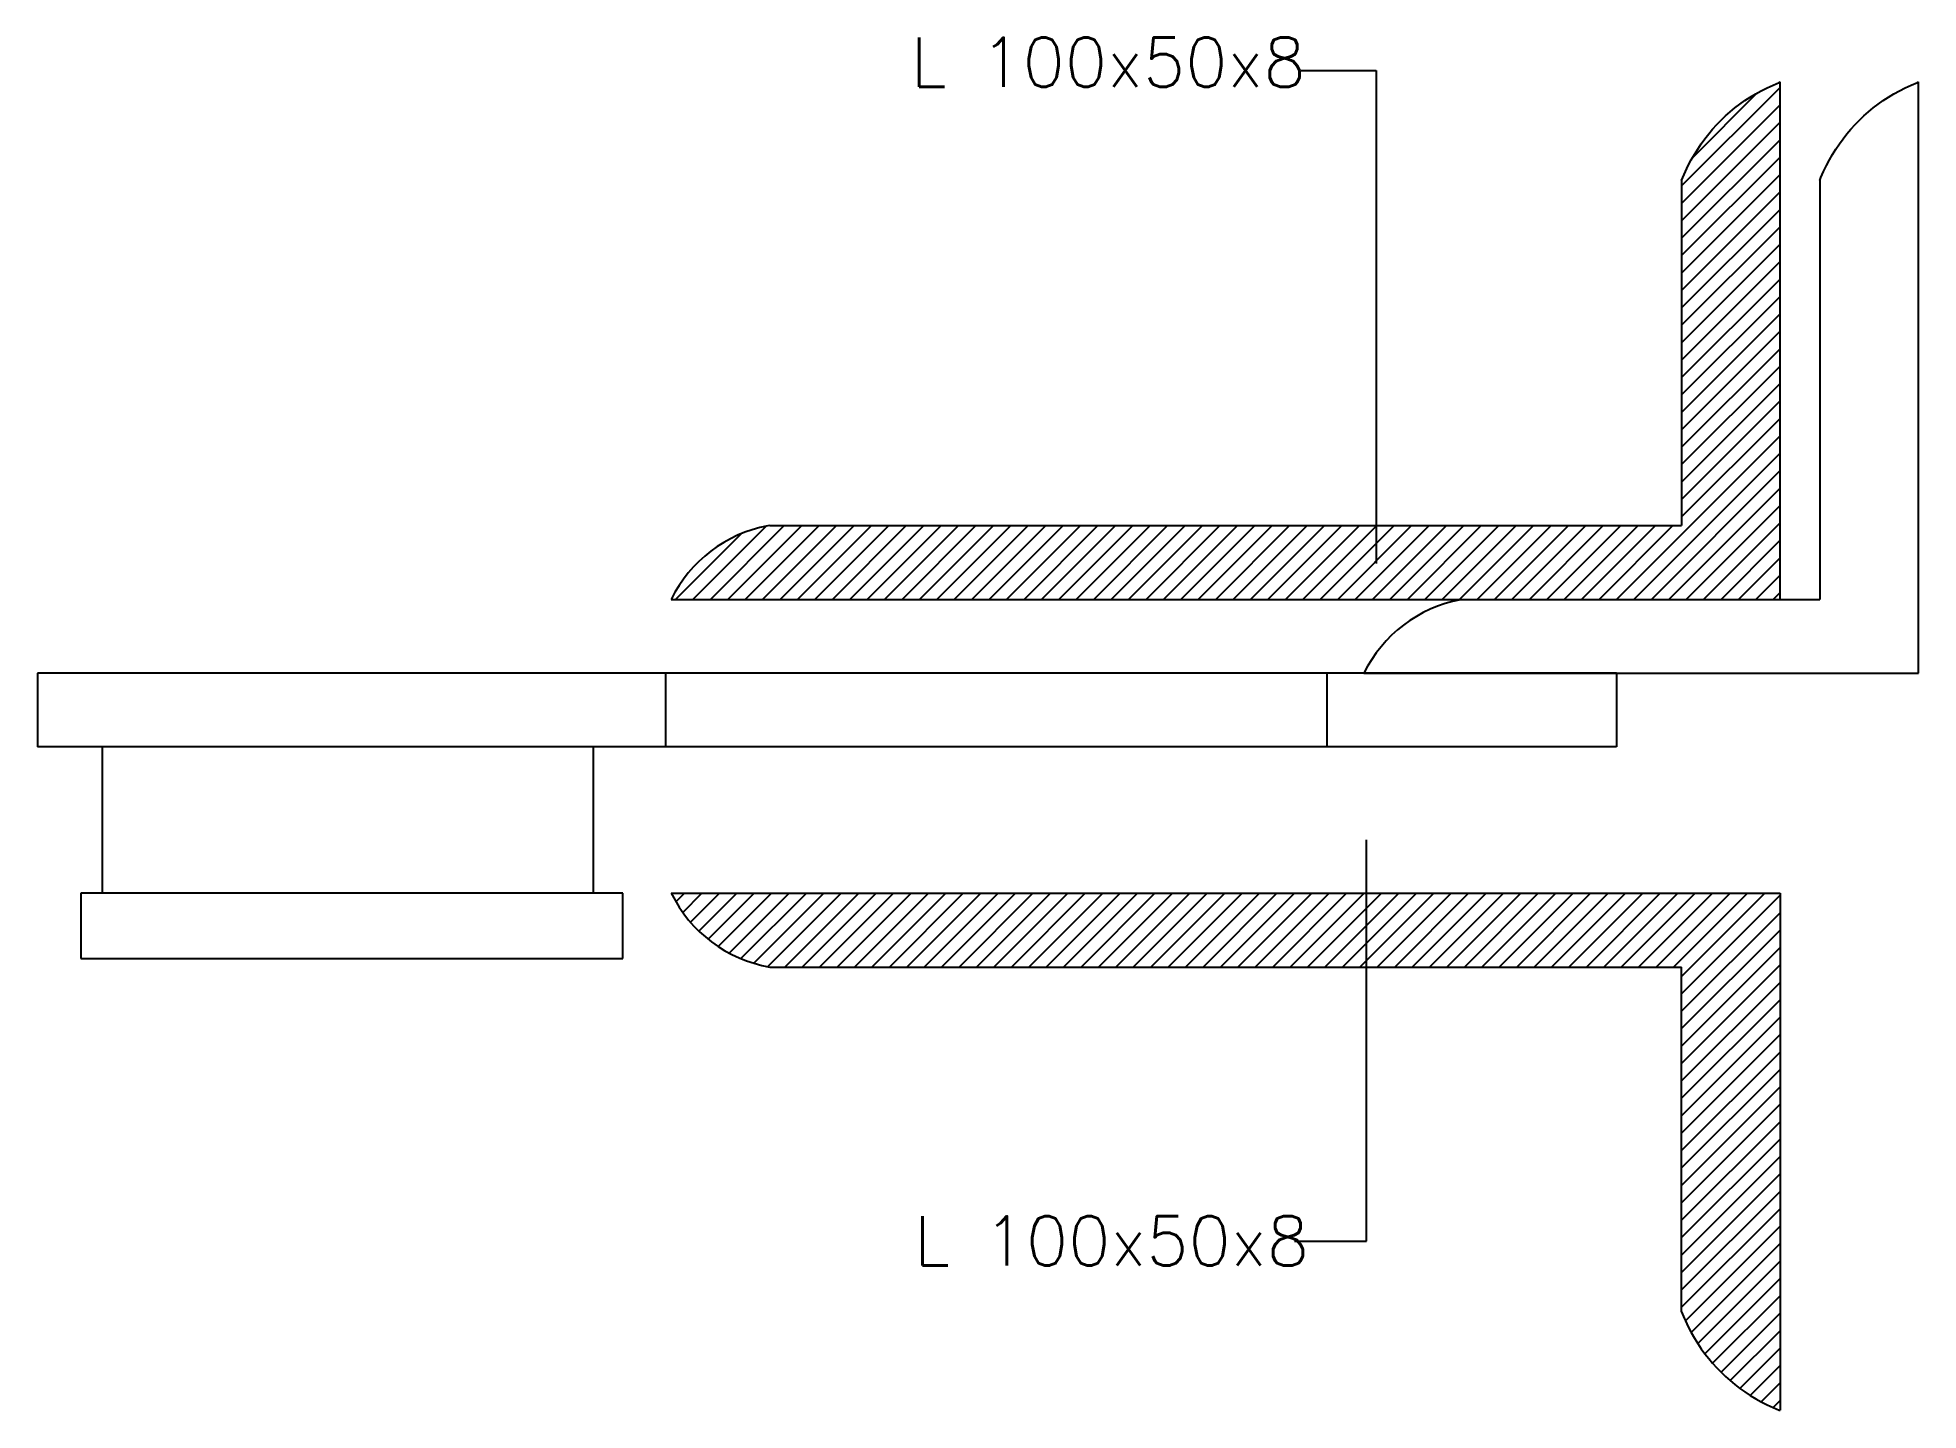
# Model space of a CAD drawing. Header units: metres. Extents: x 444 to 3227, y -3167 to -392.
# Drawn here: x 1429.63 to 1467.79, y -2965.15 to -2937.28 of the extents above; entities that cross this region are included whole.
import ezdxf

# ---------------------------------------------------------------- set-up
doc = ezdxf.new("R2010")
doc.units = ezdxf.units.M
for name, color, linetype in [('BANGUNAN', 7, 'CONTINUOUS'), ('DIMENSI', 7, 'CONTINUOUS'), ('TEX', 7, 'CONTINUOUS')]:
    doc.layers.add(name, color=color, linetype=linetype)
doc.styles.get("Standard").update_dxf_attribs({"font": 'Simplex.shx', "height": 2.5})

msp = doc.modelspace()

# ---------------------------------------------------------------- texts
at = {"layer": 'TEX', "color": 2}
for p in [(1447.34864, -2938.27997), (1447.41611, -2962.20616)]:
    msp.add_text('L 100x50x8', height=1, dxfattribs=at).set_placement(p)

# ---------------------------------------------------------------- hatches: boundary and pattern name
at = {"layer": 'BANGUNAN'}
h = msp.add_hatch(dxfattribs=at)
h.set_pattern_fill('ANSI31', color=1, scale=2, style=0)
h.set_pattern_definition([(45, (902.47831, -3436.10264), (-0.176776695, 0.176776695), [])])
h.paths.add_polyline_path([(1464.98987, -2948.68323), (1464.98987, -2943.93323), (1462.98987, -2943.93323), (1462.98987, -2947.18323), (1444.48987, -2947.18323, 0.24035639), (1442.48987, -2948.68323)])
h.paths.add_polyline_path([(1462.98987, -2943.18323), (1462.98987, -2943.93323), (1464.98987, -2943.93323), (1464.98987, -2943.18323)])
h.paths.add_polyline_path([(1462.98987, -2942.43323), (1462.98987, -2943.18323), (1464.98987, -2943.18323), (1464.98987, -2942.43323)])
h.paths.add_polyline_path([(1464.98987, -2942.43323), (1464.98987, -2938.18323, 0.21225923), (1462.98987, -2940.18323), (1462.98987, -2942.43323)])
h = msp.add_hatch(dxfattribs=at)
h.set_pattern_fill('ANSI31', color=1, scale=2, style=0)
h.set_pattern_definition([(45, (902.47831, -3439.06597), (-0.176776695, 0.176776695), [])])
h.paths.add_polyline_path([(1442.48987, -2954.64656, 0.24035639), (1444.48987, -2956.14656), (1462.98987, -2956.14656), (1462.98987, -2959.39656), (1464.98987, -2959.39656), (1464.98987, -2954.64656)])
h.paths.add_polyline_path([(1464.98987, -2960.14656), (1464.98987, -2959.39656), (1462.98987, -2959.39656), (1462.98987, -2960.14656)])
h.paths.add_polyline_path([(1464.98987, -2960.89656), (1464.98987, -2960.14656), (1462.98987, -2960.14656), (1462.98987, -2960.89656)])
h.paths.add_polyline_path([(1462.98987, -2960.89656), (1462.98987, -2963.14656, 0.21225923), (1464.98987, -2965.14656), (1464.98987, -2960.89656)])

# ---------------------------------------------------------------- linework, layer by layer
at = {"layer": 'BANGUNAN', "color": 2}
for p, q in [((1462.98987, -2940.18323), (1462.98987, -2947.18323)), ((1465.79438, -2940.18323), (1465.79438, -2948.68323)), ((1462.98987, -2963.14656), (1462.98987, -2956.14656))]:
    msp.add_line(p, q, dxfattribs=at)
at = {"layer": 'BANGUNAN', "color": 2, "linetype": 'ByBlock', "ltscale": 0.5}
for p, q in [((1444.48987, -2947.18323), (1462.98987, -2947.18323)), ((1442.48987, -2948.68323), (1464.98987, -2948.68323)), ((1458.54438, -2948.68323), (1465.79438, -2948.68323)), ((1456.54438, -2950.18323), (1467.79438, -2950.18323)), ((1442.48987, -2954.64656), (1464.98987, -2954.64656)), ((1444.48987, -2956.14656), (1462.98987, -2956.14656))]:
    msp.add_line(p, q, dxfattribs=at)
at = {"layer": 'DIMENSI', "color": 2}
for p, q in [((1464.60698, -2938.3577), (1464.7243, -2938.29824)), ((1464.7243, -2938.29824), (1464.84538, -2938.24254)), ((1464.84538, -2938.24254), (1464.9704, -2938.19079)), ((1464.9704, -2938.19079), (1464.98987, -2938.18084)), ((1464.98987, -2948.68323), (1464.98987, -2938.18084)), ((1467.41149, -2938.3577), (1467.52881, -2938.29824)), ((1467.52881, -2938.29824), (1467.64989, -2938.24254)), ((1467.64989, -2938.24254), (1467.77491, -2938.19079)), ((1467.77491, -2938.19079), (1467.79438, -2938.18084)), ((1467.79438, -2950.18323), (1467.79438, -2938.18084)), ((1464.07289, -2938.7075), (1464.173, -2938.63083)), ((1464.173, -2938.63083), (1464.2764, -2938.55745)), ((1464.2764, -2938.55745), (1464.38314, -2938.48741)), ((1464.38314, -2938.48741), (1464.4933, -2938.4208)), ((1464.4933, -2938.4208), (1464.60698, -2938.3577)), ((1466.87741, -2938.7075), (1466.97752, -2938.63083)), ((1466.97752, -2938.63083), (1467.08091, -2938.55745)), ((1467.08091, -2938.55745), (1467.18765, -2938.48741)), ((1467.18765, -2938.48741), (1467.29781, -2938.4208)), ((1467.29781, -2938.4208), (1467.41149, -2938.3577)), ((1463.62042, -2939.13891), (1463.70455, -2939.04626)), ((1463.70455, -2939.04626), (1463.79187, -2938.9568)), ((1463.79187, -2938.9568), (1463.88235, -2938.87051)), ((1463.88235, -2938.87051), (1463.97602, -2938.7874)), ((1463.97602, -2938.7874), (1464.07289, -2938.7075)), ((1466.42493, -2939.13891), (1466.50907, -2939.04626)), ((1466.50907, -2939.04626), (1466.59638, -2938.9568)), ((1466.59638, -2938.9568), (1466.68686, -2938.87051)), ((1466.68686, -2938.87051), (1466.78053, -2938.7874)), ((1466.78053, -2938.7874), (1466.87741, -2938.7075)), ((1463.3162, -2939.5418), (1463.38733, -2939.43614)), ((1463.38733, -2939.43614), (1463.46177, -2939.33381)), ((1463.46177, -2939.33381), (1463.53948, -2939.23474)), ((1463.53948, -2939.23474), (1463.62042, -2939.13891)), ((1466.12072, -2939.5418), (1466.19184, -2939.43614)), ((1466.19184, -2939.43614), (1466.26628, -2939.33381)), ((1466.26628, -2939.33381), (1466.344, -2939.23474)), ((1466.344, -2939.23474), (1466.42493, -2939.13891)), ((1463.12359, -2939.87952), (1463.18424, -2939.76339)), ((1463.18424, -2939.76339), (1463.24848, -2939.65085)), ((1463.24848, -2939.65085), (1463.3162, -2939.5418)), ((1465.92811, -2939.87952), (1465.98875, -2939.76339)), ((1465.98875, -2939.76339), (1466.05299, -2939.65085)), ((1466.05299, -2939.65085), (1466.12072, -2939.5418)), ((1462.98987, -2940.18323), (1463.01363, -2940.1231)), ((1463.01363, -2940.1231), (1463.06667, -2939.99937)), ((1463.06667, -2939.99937), (1463.12359, -2939.87952)), ((1463.12359, -2939.87952), (1463.12359, -2939.87952)), ((1465.79438, -2940.18323), (1465.81814, -2940.1231)), ((1465.81814, -2940.1231), (1465.87118, -2939.99937)), ((1465.87118, -2939.99937), (1465.92811, -2939.87952)), ((1465.92811, -2939.87952), (1465.92811, -2939.87952)), ((1444.48987, -2947.18323), (1444.44862, -2947.19071)), ((1461.66719, -2950.18323), (1429.63438, -2950.18323)), ((1429.63438, -2950.18323), (1429.63438, -2951.67476)), ((1442.3727, -2950.18323), (1442.3727, -2951.67476)), ((1455.79365, -2950.1829), (1455.79365, -2951.67443)), ((1461.66719, -2950.18323), (1461.66719, -2951.67476)), ((1461.66719, -2951.67476), (1429.63438, -2951.67476)), ((1430.95302, -2954.64656), (1430.95302, -2951.67476)), ((1440.90303, -2951.67476), (1440.90303, -2954.64656)), ((1430.95302, -2954.64656), (1430.50927, -2954.64656)), ((1430.50927, -2954.64656), (1430.50927, -2955.97637)), ((1440.90303, -2954.64656), (1430.95302, -2954.64656)), ((1441.5084, -2954.64656), (1440.90303, -2954.64656)), ((1441.5084, -2955.97637), (1441.5084, -2954.64656)), ((1464.98987, -2954.64656), (1464.98987, -2965.14294)), ((1430.50927, -2955.97637), (1441.5084, -2955.97637)), ((1463.06667, -2963.33043), (1463.12359, -2963.45028)), ((1463.12359, -2963.45028), (1463.18424, -2963.56641)), ((1463.18424, -2963.56641), (1463.24848, -2963.67895)), ((1463.24848, -2963.67895), (1463.3162, -2963.788)), ((1463.3162, -2963.788), (1463.38733, -2963.89366)), ((1463.38733, -2963.89366), (1463.46177, -2963.99599)), ((1463.46177, -2963.99599), (1463.53948, -2964.09505)), ((1463.53948, -2964.09505), (1463.62042, -2964.19089)), ((1463.62042, -2964.19089), (1463.70455, -2964.28353)), ((1463.70455, -2964.28353), (1463.79187, -2964.373)), ((1463.79187, -2964.373), (1463.88235, -2964.45929)), ((1463.88235, -2964.45929), (1463.97602, -2964.5424)), ((1463.97602, -2964.5424), (1464.07289, -2964.6223)), ((1464.07289, -2964.6223), (1464.173, -2964.69897)), ((1464.173, -2964.69897), (1464.2764, -2964.77235)), ((1464.2764, -2964.77235), (1464.38314, -2964.84239)), ((1464.38314, -2964.84239), (1464.4933, -2964.909)), ((1464.4933, -2964.909), (1464.60698, -2964.9721)), ((1464.60698, -2964.9721), (1464.7243, -2965.03156)), ((1464.7243, -2965.03156), (1464.84538, -2965.08725)), ((1464.84538, -2965.08725), (1464.9704, -2965.13901)), ((1464.9704, -2965.13901), (1464.98987, -2965.14294))]:
    msp.add_line(p, q, dxfattribs=at)
for centre, radius, start, end in [((1444.95991, -2949.8933), 2.75053, 100.713083, 153.899976), ((1459.01443, -2951.3933), 2.75053, 100.713083, 153.899976), ((1444.95991, -2953.4365), 2.75053, 206.100024, 260.160181), ((1466.23935, -2961.89708), 3.48143, 201.032601, 204.312393)]:
    msp.add_arc(centre, radius, start, end, dxfattribs=at)
at = {"layer": 'TEX', "color": 2}
for p, q in [((1455.26931, -2937.94602), (1456.79508, -2937.94602)), ((1456.79508, -2937.94602), (1456.79508, -2938.54244)), ((1456.79508, -2938.54244), (1456.79508, -2947.95261)), ((1456.59607, -2961.71371), (1456.59607, -2953.56265)), ((1455.13664, -2961.71371), (1456.59607, -2961.71371))]:
    msp.add_line(p, q, dxfattribs=at)

msp.set_redraw_order([(e.dxf.handle, doc.entitydb.next_handle()) for e in msp.query("TEXT MTEXT ATTDEF DIMENSION ARC_DIMENSION")])  # texts and dimensions are drawn at this point

doc.saveas('drawing.dxf')
